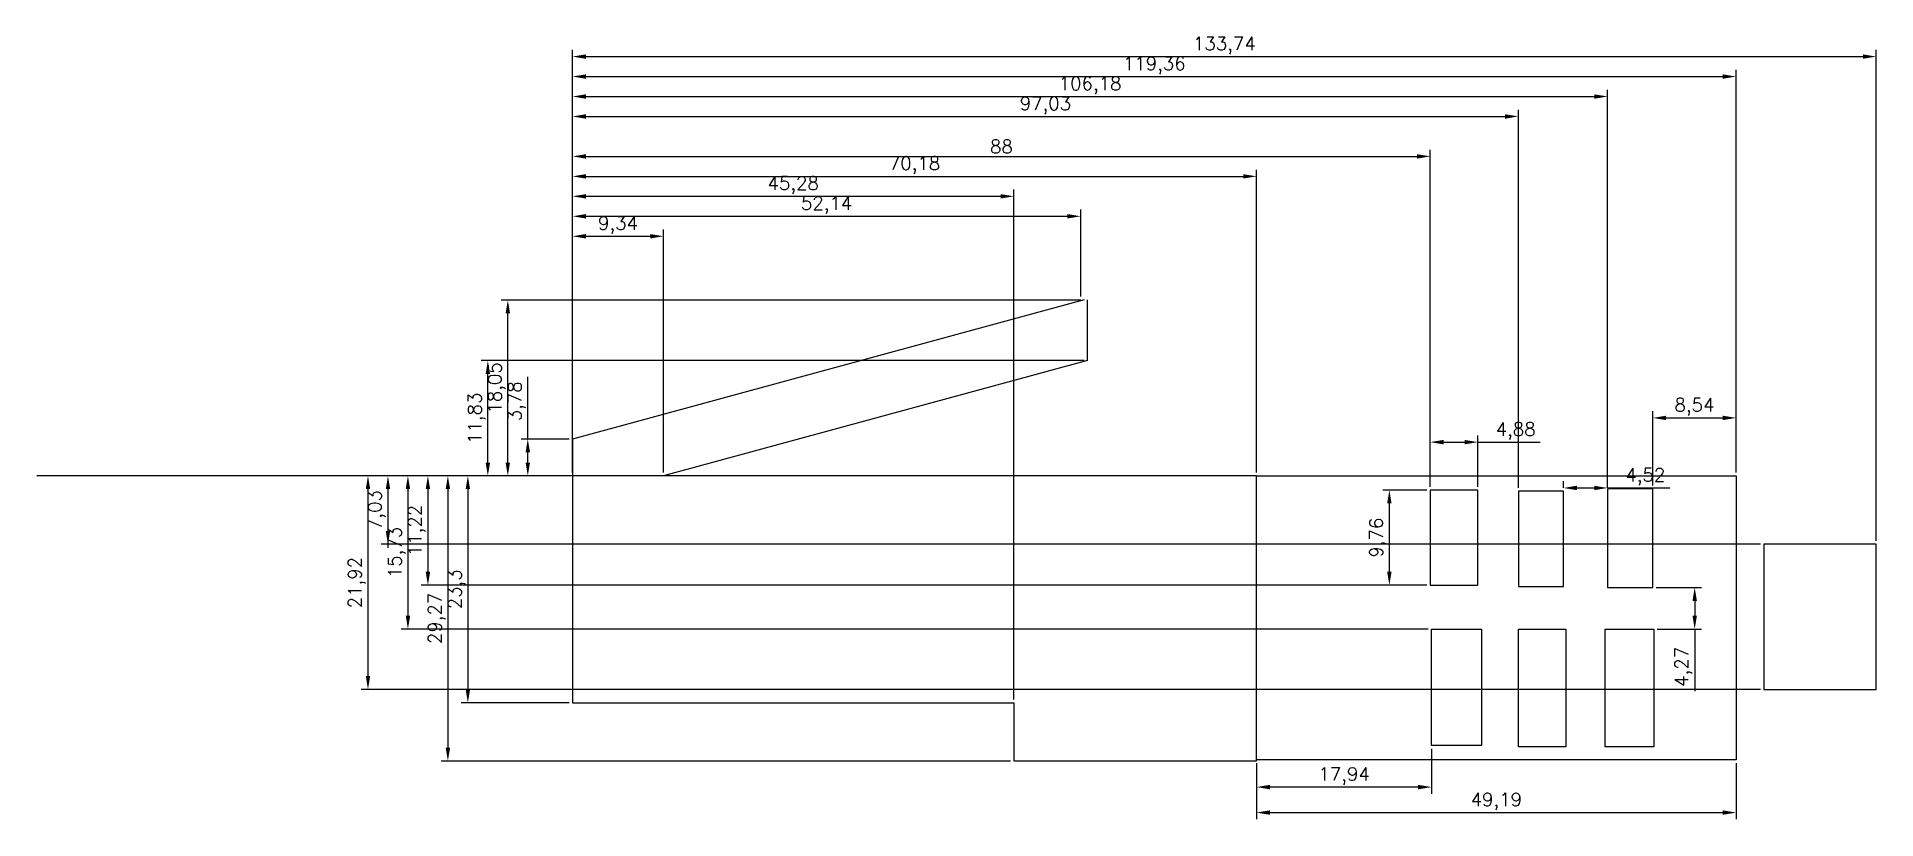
# Model space of a CAD drawing. Header units: millimetres. Extents: x -75 to 2023, y 0 to 1744.
# Drawn here: x 575 to 920.3, y 1596.6 to 1743.6 of the extents above; entities that cross this region are included whole.
import ezdxf

# ---------------------------------------------------------------- set-up
doc = ezdxf.new("R2010")
doc.units = ezdxf.units.MM
doc.styles.get("Standard").update_dxf_attribs({"font": 'txt', "bigfont": 'gbcbig.shx'})
doc.dimstyles.new('ISO-25', dxfattribs={"dimtxt": 2.5, "dimasz": 2.5, "dimexe": 1.25, "dimexo": 0.625, "dimtad": 1, "dimlfac": 0.54648, "dimtxsty": 'Standard', "dimcen": 2.5, "dimadec": 0, "dimazin": 0, "dimtfac": 1, "dimtmove": 0, "dimatfit": 3, "dimfxl": 1, "dimarcsym": 0})

msp = doc.modelspace()

# ---------------------------------------------------------------- blocks, each defined once
blk = doc.blocks.new('*D230')
at = {"color": 0, "lineweight": -2}
for p, q in [((667.2, 1667.99), (667.2, 1679.66)), ((674.97, 1667.99), (665.95, 1667.99)), ((667.2, 1663.57), (667.2, 1665.49)), ((674.97, 1661.07), (665.95, 1661.07))]:
    blk.add_line(p, q, dxfattribs=at)
at = {"color": 0}
for points in [[(666.79, 1665.49), (667.62, 1665.49), (667.2, 1667.99)], [(666.79, 1663.57), (667.62, 1663.57), (667.2, 1661.07)]]:
    blk.add_solid(points, dxfattribs=at)
at = {"layer": 'Defpoints', "color": 0}
for p in [(667.2, 1667.99), (675.6, 1667.99), (675.6, 1661.07)]:
    blk.add_point(p, dxfattribs=at)
at = {"color": 0, "insert": (665.12, 1675.07), "char_height": 2.5, "attachment_point": 5, "rotation": 90}
blk.add_mtext('3,78', dxfattribs=at)
blk = doc.blocks.new('*D231')
at = {"color": 0, "lineweight": -2}
for p, q in [((771, 1694.1), (662.2, 1694.1)), ((663.45, 1663.57), (663.45, 1691.6)), ((674.97, 1661.07), (662.2, 1661.07))]:
    blk.add_line(p, q, dxfattribs=at)
at = {"color": 0}
for points in [[(663.04, 1691.6), (663.87, 1691.6), (663.45, 1694.1)], [(663.04, 1663.57), (663.87, 1663.57), (663.45, 1661.07)]]:
    blk.add_solid(points, dxfattribs=at)
at = {"layer": 'Defpoints', "color": 0}
for p in [(663.45, 1694.1), (771.63, 1694.1), (675.6, 1661.07)]:
    blk.add_point(p, dxfattribs=at)
at = {"color": 0, "insert": (661.37, 1677.59), "char_height": 2.5, "attachment_point": 5, "rotation": 90}
blk.add_mtext('18,05', dxfattribs=at)
blk = doc.blocks.new('*D232')
at = {"color": 0, "lineweight": -2}
for p, q in [((771.67, 1682.72), (658.45, 1682.72)), ((659.7, 1663.57), (659.7, 1680.22)), ((674.97, 1661.07), (658.45, 1661.07))]:
    blk.add_line(p, q, dxfattribs=at)
at = {"color": 0}
for points in [[(659.29, 1680.22), (660.12, 1680.22), (659.7, 1682.72)], [(659.29, 1663.57), (660.12, 1663.57), (659.7, 1661.07)]]:
    blk.add_solid(points, dxfattribs=at)
at = {"layer": 'Defpoints', "color": 0}
for p in [(659.7, 1682.72), (772.3, 1682.72), (675.6, 1661.07)]:
    blk.add_point(p, dxfattribs=at)
at = {"color": 0, "insert": (657.62, 1671.89), "char_height": 2.5, "attachment_point": 5, "rotation": 90}
blk.add_mtext('11,83', dxfattribs=at)
blk = doc.blocks.new('*D233')
at = {"color": 0, "lineweight": -2}
for p, q in [((674.97, 1661.07), (654.7, 1661.07)), ((655.95, 1658.57), (655.95, 1620.94)), ((674.97, 1618.44), (654.7, 1618.44))]:
    blk.add_line(p, q, dxfattribs=at)
at = {"color": 0}
for points in [[(655.54, 1658.57), (656.37, 1658.57), (655.95, 1661.07)], [(655.54, 1620.94), (656.37, 1620.94), (655.95, 1618.44)]]:
    blk.add_solid(points, dxfattribs=at)
at = {"layer": 'Defpoints', "color": 0}
for p in [(675.6, 1661.07), (655.95, 1618.44), (675.6, 1618.44)]:
    blk.add_point(p, dxfattribs=at)
at = {"color": 0, "insert": (653.87, 1639.76), "char_height": 2.5, "attachment_point": 5, "rotation": 90}
blk.add_mtext('23,3', dxfattribs=at)
blk = doc.blocks.new('*D234')
at = {"color": 0, "lineweight": -2}
for p, q in [((674.97, 1661.07), (650.95, 1661.07)), ((652.2, 1658.57), (652.2, 1610)), ((757.83, 1607.5), (650.95, 1607.5))]:
    blk.add_line(p, q, dxfattribs=at)
at = {"color": 0}
for points in [[(651.79, 1658.57), (652.62, 1658.57), (652.2, 1661.07)], [(651.79, 1610), (652.62, 1610), (652.2, 1607.5)]]:
    blk.add_solid(points, dxfattribs=at)
at = {"layer": 'Defpoints', "color": 0}
for p in [(675.6, 1661.07), (652.2, 1607.5), (758.45, 1607.5)]:
    blk.add_point(p, dxfattribs=at)
at = {"color": 0, "insert": (650.12, 1634.29), "char_height": 2.5, "attachment_point": 5, "rotation": 90}
blk.add_mtext('29,27', dxfattribs=at)
blk = doc.blocks.new('*D235')
at = {"color": 0, "lineweight": -2}
for p, q in [((674.97, 1661.07), (647.2, 1661.07)), ((648.45, 1658.57), (648.45, 1643.04)), ((835.99, 1640.54), (647.2, 1640.54))]:
    blk.add_line(p, q, dxfattribs=at)
at = {"color": 0}
for points in [[(648.04, 1658.57), (648.87, 1658.57), (648.45, 1661.07)], [(648.04, 1643.04), (648.87, 1643.04), (648.45, 1640.54)]]:
    blk.add_solid(points, dxfattribs=at)
at = {"layer": 'Defpoints', "color": 0}
for p in [(675.6, 1661.07), (648.45, 1640.54), (836.62, 1640.54)]:
    blk.add_point(p, dxfattribs=at)
at = {"color": 0, "insert": (646.37, 1650.8), "char_height": 2.5, "attachment_point": 5, "rotation": 90}
blk.add_mtext('11,22', dxfattribs=at)
blk = doc.blocks.new('*D236')
at = {"color": 0, "lineweight": -2}
for p, q in [((674.97, 1661.07), (643.45, 1661.07)), ((644.7, 1658.57), (644.7, 1634.78)), ((836.22, 1632.28), (643.45, 1632.28))]:
    blk.add_line(p, q, dxfattribs=at)
at = {"color": 0}
for points in [[(644.29, 1658.57), (645.12, 1658.57), (644.7, 1661.07)], [(644.29, 1634.78), (645.12, 1634.78), (644.7, 1632.28)]]:
    blk.add_solid(points, dxfattribs=at)
at = {"layer": 'Defpoints', "color": 0}
for p in [(675.6, 1661.07), (644.7, 1632.28), (836.84, 1632.28)]:
    blk.add_point(p, dxfattribs=at)
at = {"color": 0, "insert": (642.62, 1646.67), "char_height": 2.5, "attachment_point": 5, "rotation": 90}
blk.add_mtext('15,73', dxfattribs=at)
blk = doc.blocks.new('*D237')
at = {"color": 0, "lineweight": -2}
for p, q in [((674.97, 1661.07), (639.7, 1661.07)), ((640.95, 1658.57), (640.95, 1650.71)), ((898.61, 1648.21), (639.7, 1648.21))]:
    blk.add_line(p, q, dxfattribs=at)
at = {"color": 0}
for points in [[(640.54, 1658.57), (641.37, 1658.57), (640.95, 1661.07)], [(640.54, 1650.71), (641.37, 1650.71), (640.95, 1648.21)]]:
    blk.add_solid(points, dxfattribs=at)
at = {"layer": 'Defpoints', "color": 0}
for p in [(675.6, 1661.07), (640.95, 1648.21), (899.24, 1648.21)]:
    blk.add_point(p, dxfattribs=at)
at = {"color": 0, "insert": (638.87, 1654.64), "char_height": 2.5, "attachment_point": 5, "rotation": 90}
blk.add_mtext('7,03', dxfattribs=at)
blk = doc.blocks.new('*D238')
at = {"color": 0, "lineweight": -2}
for p, q in [((674.97, 1661.07), (635.95, 1661.07)), ((637.2, 1658.57), (637.2, 1623.45)), ((898.61, 1620.95), (635.95, 1620.95))]:
    blk.add_line(p, q, dxfattribs=at)
at = {"color": 0}
for points in [[(636.79, 1658.57), (637.62, 1658.57), (637.2, 1661.07)], [(636.79, 1623.45), (637.62, 1623.45), (637.2, 1620.95)]]:
    blk.add_solid(points, dxfattribs=at)
at = {"layer": 'Defpoints', "color": 0}
for p in [(675.6, 1661.07), (637.2, 1620.95), (899.24, 1620.95)]:
    blk.add_point(p, dxfattribs=at)
at = {"color": 0, "insert": (635.12, 1641.01), "char_height": 2.5, "attachment_point": 5, "rotation": 90}
blk.add_mtext('21,92', dxfattribs=at)
blk = doc.blocks.new('*D239')
at = {"color": 0, "lineweight": -2}
for p, q in [((675.6, 1661.69), (675.6, 1707.33)), ((678.1, 1706.08), (690.18, 1706.08)), ((692.68, 1661.69), (692.68, 1707.33))]:
    blk.add_line(p, q, dxfattribs=at)
at = {"color": 0}
for points in [[(678.1, 1706.49), (678.1, 1705.66), (675.6, 1706.08)], [(690.18, 1706.49), (690.18, 1705.66), (692.68, 1706.08)]]:
    blk.add_solid(points, dxfattribs=at)
at = {"layer": 'Defpoints', "color": 0}
for p in [(692.68, 1706.08), (675.6, 1661.07), (692.68, 1661.07)]:
    blk.add_point(p, dxfattribs=at)
at = {"color": 0, "insert": (684.14, 1708.16), "char_height": 2.5, "attachment_point": 5}
blk.add_mtext('9,34', dxfattribs=at)
blk = doc.blocks.new('*D240')
at = {"color": 0, "lineweight": -2}
for p, q in [((675.6, 1661.69), (675.6, 1711.08)), ((678.1, 1709.83), (768.5, 1709.83)), ((771, 1694.73), (771, 1711.08))]:
    blk.add_line(p, q, dxfattribs=at)
at = {"color": 0}
for points in [[(678.1, 1710.24), (678.1, 1709.41), (675.6, 1709.83)], [(768.5, 1710.24), (768.5, 1709.41), (771, 1709.83)]]:
    blk.add_solid(points, dxfattribs=at)
at = {"layer": 'Defpoints', "color": 0}
for p in [(771, 1709.83), (771, 1694.1), (675.6, 1661.07)]:
    blk.add_point(p, dxfattribs=at)
at = {"color": 0, "insert": (723.3, 1711.91), "char_height": 2.5, "attachment_point": 5}
blk.add_mtext('52,14', dxfattribs=at)
blk = doc.blocks.new('*D241')
at = {"color": 0, "lineweight": -2}
for p, q in [((675.6, 1661.69), (675.6, 1714.83)), ((678.1, 1713.58), (755.95, 1713.58)), ((758.45, 1619.07), (758.45, 1714.83))]:
    blk.add_line(p, q, dxfattribs=at)
at = {"color": 0}
for points in [[(678.1, 1713.99), (678.1, 1713.16), (675.6, 1713.58)], [(755.95, 1713.99), (755.95, 1713.16), (758.45, 1713.58)]]:
    blk.add_solid(points, dxfattribs=at)
at = {"layer": 'Defpoints', "color": 0}
for p in [(758.45, 1713.58), (675.6, 1661.07), (758.45, 1618.44)]:
    blk.add_point(p, dxfattribs=at)
at = {"color": 0, "insert": (717.02, 1715.66), "char_height": 2.5, "attachment_point": 5}
blk.add_mtext('45,28', dxfattribs=at)
blk = doc.blocks.new('*D242')
at = {"color": 0, "lineweight": -2}
for p, q in [((675.6, 1661.69), (675.6, 1718.58)), ((678.1, 1717.33), (801.51, 1717.33)), ((804.01, 1661.69), (804.01, 1718.58))]:
    blk.add_line(p, q, dxfattribs=at)
at = {"color": 0}
for points in [[(678.1, 1717.74), (678.1, 1716.91), (675.6, 1717.33)], [(801.51, 1717.74), (801.51, 1716.91), (804.01, 1717.33)]]:
    blk.add_solid(points, dxfattribs=at)
at = {"layer": 'Defpoints', "color": 0}
for p in [(804.01, 1717.33), (675.6, 1661.07), (804.01, 1661.07)]:
    blk.add_point(p, dxfattribs=at)
at = {"color": 0, "insert": (739.8, 1719.41), "char_height": 2.5, "attachment_point": 5}
blk.add_mtext('70,18', dxfattribs=at)
blk = doc.blocks.new('*D243')
at = {"color": 0, "lineweight": -2}
for p, q in [((675.6, 1661.69), (675.6, 1722.33)), ((678.1, 1721.08), (834.12, 1721.08)), ((836.62, 1659.02), (836.62, 1722.33))]:
    blk.add_line(p, q, dxfattribs=at)
at = {"color": 0}
for points in [[(678.1, 1721.49), (678.1, 1720.66), (675.6, 1721.08)], [(834.12, 1721.49), (834.12, 1720.66), (836.62, 1721.08)]]:
    blk.add_solid(points, dxfattribs=at)
at = {"layer": 'Defpoints', "color": 0}
for p in [(836.62, 1721.08), (675.6, 1661.07), (836.62, 1658.39)]:
    blk.add_point(p, dxfattribs=at)
at = {"color": 0, "insert": (756.11, 1722.95), "char_height": 2.5, "attachment_point": 5}
blk.add_mtext('88', dxfattribs=at)
blk = doc.blocks.new('*D245')
at = {"color": 0, "lineweight": -2}
for p, q in [((675.6, 1661.69), (675.6, 1729.83)), ((678.1, 1728.58), (850.65, 1728.58)), ((853.15, 1658.79), (853.15, 1729.83))]:
    blk.add_line(p, q, dxfattribs=at)
at = {"color": 0}
for points in [[(678.1, 1728.99), (678.1, 1728.16), (675.6, 1728.58)], [(850.65, 1728.99), (850.65, 1728.16), (853.15, 1728.58)]]:
    blk.add_solid(points, dxfattribs=at)
at = {"layer": 'Defpoints', "color": 0}
for p in [(853.15, 1728.58), (675.6, 1661.07), (853.15, 1658.17)]:
    blk.add_point(p, dxfattribs=at)
at = {"color": 0, "insert": (764.37, 1730.66), "char_height": 2.5, "attachment_point": 5}
blk.add_mtext('97,03', dxfattribs=at)
blk = doc.blocks.new('*D246')
at = {"color": 0, "lineweight": -2}
for p, q in [((675.6, 1661.69), (675.6, 1733.58)), ((869.9, 1658.79), (869.9, 1733.58)), ((678.1, 1732.33), (867.4, 1732.33))]:
    blk.add_line(p, q, dxfattribs=at)
at = {"color": 0}
for points in [[(678.1, 1732.74), (678.1, 1731.91), (675.6, 1732.33)], [(867.4, 1732.74), (867.4, 1731.91), (869.9, 1732.33)]]:
    blk.add_solid(points, dxfattribs=at)
at = {"layer": 'Defpoints', "color": 0}
for p in [(869.9, 1732.33), (675.6, 1661.07), (869.9, 1658.17)]:
    blk.add_point(p, dxfattribs=at)
at = {"color": 0, "insert": (772.75, 1734.41), "char_height": 2.5, "attachment_point": 5}
blk.add_mtext('106,18', dxfattribs=at)
blk = doc.blocks.new('*D247')
at = {"color": 0, "lineweight": -2}
for p, q in [((675.6, 1661.69), (675.6, 1737.33)), ((894.02, 1661.69), (894.02, 1737.33)), ((678.1, 1736.08), (891.52, 1736.08))]:
    blk.add_line(p, q, dxfattribs=at)
at = {"color": 0}
for points in [[(678.1, 1736.49), (678.1, 1735.66), (675.6, 1736.08)], [(891.52, 1736.49), (891.52, 1735.66), (894.02, 1736.08)]]:
    blk.add_solid(points, dxfattribs=at)
at = {"layer": 'Defpoints', "color": 0}
for p in [(894.02, 1736.08), (675.6, 1661.07), (894.02, 1661.07)]:
    blk.add_point(p, dxfattribs=at)
at = {"color": 0, "insert": (784.81, 1738.16), "char_height": 2.5, "attachment_point": 5}
blk.add_mtext('119,36', dxfattribs=at)
blk = doc.blocks.new('*D248')
at = {"color": 0, "lineweight": -2}
for p, q in [((675.6, 1661.69), (675.6, 1741.08)), ((920.33, 1648.83), (920.33, 1741.08)), ((678.1, 1739.83), (917.83, 1739.83))]:
    blk.add_line(p, q, dxfattribs=at)
at = {"color": 0}
for points in [[(678.1, 1740.24), (678.1, 1739.41), (675.6, 1739.83)], [(917.83, 1740.24), (917.83, 1739.41), (920.33, 1739.83)]]:
    blk.add_solid(points, dxfattribs=at)
at = {"layer": 'Defpoints', "color": 0}
for p in [(920.33, 1739.83), (675.6, 1661.07), (920.33, 1648.21)]:
    blk.add_point(p, dxfattribs=at)
at = {"color": 0, "insert": (797.96, 1741.91), "char_height": 2.5, "attachment_point": 5}
blk.add_mtext('133,74', dxfattribs=at)
blk = doc.blocks.new('*D249')
at = {"color": 0, "lineweight": -2}
for p, q in [((836.62, 1659.02), (836.62, 1668.65)), ((845.55, 1659.02), (845.55, 1668.65)), ((839.12, 1667.4), (843.05, 1667.4)), ((845.55, 1667.4), (857.22, 1667.4))]:
    blk.add_line(p, q, dxfattribs=at)
at = {"color": 0}
for points in [[(839.12, 1667.82), (839.12, 1666.98), (836.62, 1667.4)], [(843.05, 1667.82), (843.05, 1666.98), (845.55, 1667.4)]]:
    blk.add_solid(points, dxfattribs=at)
at = {"layer": 'Defpoints', "color": 0}
for p in [(845.55, 1667.4), (836.62, 1658.39), (845.55, 1658.39)]:
    blk.add_point(p, dxfattribs=at)
at = {"color": 0, "insert": (852.64, 1669.48), "char_height": 2.5, "attachment_point": 5}
blk.add_mtext('4,88', dxfattribs=at)
blk = doc.blocks.new('*D250')
at = {"color": 0, "lineweight": -2}
for p, q in [((835.99, 1658.39), (827.68, 1658.39)), ((828.93, 1643.04), (828.93, 1655.89)), ((835.99, 1640.54), (827.68, 1640.54))]:
    blk.add_line(p, q, dxfattribs=at)
at = {"color": 0}
for points in [[(828.52, 1655.89), (829.35, 1655.89), (828.93, 1658.39)], [(828.52, 1643.04), (829.35, 1643.04), (828.93, 1640.54)]]:
    blk.add_solid(points, dxfattribs=at)
at = {"layer": 'Defpoints', "color": 0}
for p in [(828.93, 1658.39), (836.62, 1658.39), (836.62, 1640.54)]:
    blk.add_point(p, dxfattribs=at)
at = {"color": 0, "insert": (826.85, 1649.46), "char_height": 2.5, "attachment_point": 5, "rotation": 90}
blk.add_mtext('9,76', dxfattribs=at)
blk = doc.blocks.new('*D251')
at = {"color": 0, "lineweight": -2}
for p, q in [((878.38, 1659.24), (878.38, 1673.2)), ((880.88, 1671.95), (891.52, 1671.95)), ((894.02, 1661.69), (894.02, 1673.2))]:
    blk.add_line(p, q, dxfattribs=at)
at = {"color": 0}
for points in [[(880.88, 1672.37), (880.88, 1671.54), (878.38, 1671.95)], [(891.52, 1672.37), (891.52, 1671.54), (894.02, 1671.95)]]:
    blk.add_solid(points, dxfattribs=at)
at = {"layer": 'Defpoints', "color": 0}
for p in [(894.02, 1671.95), (894.02, 1661.07), (878.38, 1658.61)]:
    blk.add_point(p, dxfattribs=at)
at = {"color": 0, "insert": (886.2, 1674.04), "char_height": 2.5, "attachment_point": 5}
blk.add_mtext('8,54', dxfattribs=at)
blk = doc.blocks.new('*D252')
at = {"color": 0, "lineweight": -2}
for p, q in [((861.63, 1658.79), (861.63, 1660.04)), ((864.13, 1658.79), (867.4, 1658.79)), ((869.9, 1658.79), (869.9, 1660.04)), ((869.9, 1658.79), (881.56, 1658.79))]:
    blk.add_line(p, q, dxfattribs=at)
at = {"color": 0}
for points in [[(864.13, 1659.21), (864.13, 1658.38), (861.63, 1658.79)], [(867.4, 1659.21), (867.4, 1658.38), (869.9, 1658.79)]]:
    blk.add_solid(points, dxfattribs=at)
at = {"layer": 'Defpoints', "color": 0}
for p in [(861.63, 1658.17), (869.9, 1658.79), (869.9, 1658.17)]:
    blk.add_point(p, dxfattribs=at)
at = {"color": 0, "insert": (876.98, 1660.88), "char_height": 2.5, "attachment_point": 5}
blk.add_mtext('4,52', dxfattribs=at)
blk = doc.blocks.new('*D253')
at = {"color": 0, "lineweight": -2}
for p, q in [((804.01, 1607.1), (804.01, 1596.56)), ((894.02, 1607.1), (894.02, 1596.56)), ((806.51, 1597.81), (891.52, 1597.81))]:
    blk.add_line(p, q, dxfattribs=at)
at = {"color": 0}
for points in [[(806.51, 1598.23), (806.51, 1597.4), (804.01, 1597.81)], [(891.52, 1598.23), (891.52, 1597.4), (894.02, 1597.81)]]:
    blk.add_solid(points, dxfattribs=at)
at = {"layer": 'Defpoints', "color": 0}
for p in [(804.01, 1607.73), (894.02, 1607.73), (894.02, 1597.81)]:
    blk.add_point(p, dxfattribs=at)
at = {"color": 0, "insert": (849.01, 1599.9), "char_height": 2.5, "attachment_point": 5}
blk.add_mtext('49,19', dxfattribs=at)
blk = doc.blocks.new('*D254')
at = {"color": 0, "lineweight": -2}
for p, q in [((836.84, 1609.78), (836.84, 1601.35)), ((804.01, 1606.48), (804.01, 1601.35)), ((834.34, 1602.6), (806.51, 1602.6))]:
    blk.add_line(p, q, dxfattribs=at)
at = {"color": 0}
for points in [[(806.51, 1603.02), (806.51, 1602.18), (804.01, 1602.6)], [(834.34, 1603.02), (834.34, 1602.18), (836.84, 1602.6)]]:
    blk.add_solid(points, dxfattribs=at)
at = {"layer": 'Defpoints', "color": 0}
for p in [(836.84, 1610.41), (804.01, 1607.1), (804.01, 1602.6)]:
    blk.add_point(p, dxfattribs=at)
at = {"color": 0, "insert": (820.43, 1604.68), "char_height": 2.5, "attachment_point": 5}
blk.add_mtext('17,94', dxfattribs=at)
blk = doc.blocks.new('*D255')
at = {"color": 0, "lineweight": -2}
for p, q in [((879.01, 1640.09), (887.5, 1640.09)), ((886.25, 1637.59), (886.25, 1634.78)), ((879.23, 1632.28), (887.5, 1632.28)), ((886.25, 1632.28), (886.25, 1620.61))]:
    blk.add_line(p, q, dxfattribs=at)
at = {"color": 0}
for points in [[(885.84, 1637.59), (886.67, 1637.59), (886.25, 1640.09)], [(885.84, 1634.78), (886.67, 1634.78), (886.25, 1632.28)]]:
    blk.add_solid(points, dxfattribs=at)
at = {"layer": 'Defpoints', "color": 0}
for p in [(878.38, 1640.09), (878.61, 1632.28), (886.25, 1632.28)]:
    blk.add_point(p, dxfattribs=at)
at = {"color": 0, "insert": (884.17, 1625.19), "char_height": 2.5, "attachment_point": 5, "rotation": 90}
blk.add_mtext('4,27', dxfattribs=at)

# ---------------------------------------------------------------- dimensions: what is measured, and where the dimension line sits
for base, p1, p2, picture, middle in [((920.325, 1739.827), (675.595, 1661.07), (920.325, 1648.208), '*D248', (797.96, 1741.911)), ((894.017, 1736.077), (675.595, 1661.07), (894.017, 1661.07), '*D247', (784.806, 1738.161)), ((869.896, 1732.327), (675.595, 1661.07), (869.896, 1658.168), '*D246', (772.746, 1734.411)), ((853.146, 1728.577), (675.595, 1661.07), (853.146, 1658.168), '*D245', (764.371, 1730.661)), ((836.62, 1721.077), (675.595, 1661.07), (836.62, 1658.391), '*D243', (756.107, 1722.952)), ((804.013, 1717.327), (675.595, 1661.07), (804.013, 1661.07), '*D242', (739.804, 1719.411)), ((758.452, 1713.577), (675.595, 1661.07), (758.452, 1618.441), '*D241', (717.024, 1715.661)), ((771.004, 1709.827), (675.595, 1661.07), (771.004, 1694.102), '*D240', (723.3, 1711.911)), ((692.681, 1706.077), (675.595, 1661.07), (692.681, 1661.07), '*D239', (684.138, 1708.161)), ((894.017, 1671.955), (878.383, 1658.615), (894.017, 1661.07), '*D251', (886.2, 1674.038)), ((845.553, 1667.399), (836.62, 1658.391), (845.553, 1658.391), '*D249', (852.636, 1669.483)), ((869.896, 1658.793), (861.633, 1658.168), (869.896, 1658.168), '*D252', (876.98, 1660.877)), ((804.013, 1602.599), (836.843, 1610.406), (804.013, 1607.103), '*D254', (820.428, 1604.682)), ((894.017, 1597.813), (804.013, 1607.728), (894.017, 1607.728), '*D253', (849.015, 1599.896))]:
    dim = msp.add_linear_dim(base=base, p1=p1, p2=p2, dimstyle='ISO-25')
    dim.commit()
    dim.dimension.update_dxf_attribs({"geometry": picture, "text_midpoint": middle})
for base, p1, p2, picture, middle in [((663.454, 1694.102), (675.595, 1661.07), (771.629, 1694.102), '*D231', (661.37, 1677.586)), ((659.704, 1682.719), (675.595, 1661.07), (772.299, 1682.719), '*D232', (657.62, 1671.894)), ((667.204, 1667.988), (675.595, 1661.07), (675.595, 1667.988), '*D230', (665.12, 1675.072)), ((637.204, 1620.954), (675.595, 1661.07), (899.238, 1620.954), '*D238', (635.12, 1641.012)), ((640.954, 1648.208), (675.595, 1661.07), (899.238, 1648.208), '*D237', (638.87, 1654.639)), ((644.704, 1632.278), (675.595, 1661.07), (836.843, 1632.278), '*D236', (642.62, 1646.674)), ((648.454, 1640.536), (675.595, 1661.07), (836.62, 1640.536), '*D235', (646.37, 1650.803)), ((652.204, 1607.504), (675.595, 1661.07), (758.452, 1607.504), '*D234', (650.12, 1634.287)), ((655.954, 1618.441), (675.595, 1661.07), (675.595, 1618.441), '*D233', (653.87, 1639.755)), ((828.932, 1658.391), (836.62, 1640.536), (836.62, 1658.391), '*D250', (826.849, 1649.464)), ((886.254, 1632.278), (878.383, 1640.09), (878.607, 1632.278), '*D255', (884.171, 1625.195))]:
    dim = msp.add_linear_dim(base=base, p1=p1, p2=p2, angle=90, dimstyle='ISO-25')
    dim.commit()
    dim.dimension.update_dxf_attribs({"geometry": picture, "text_midpoint": middle})

# ---------------------------------------------------------------- linework, layer by layer
for p, q in [((771.629, 1694.102), (675.595, 1667.988)), ((771.629, 1694.102), (675.595, 1667.988)), ((771.629, 1694.102), (675.595, 1667.988)), ((772.299, 1682.719), (772.299, 1694.102)), ((772.299, 1682.719), (692.681, 1661.07)), ((675.595, 1667.988), (675.595, 1618.441)), ((692.681, 1661.07), (575.032, 1661.07)), ((804.013, 1661.07), (692.681, 1661.07)), ((804.013, 1607.504), (804.013, 1661.07)), ((675.595, 1618.441), (758.452, 1618.441)), ((758.452, 1618.441), (758.452, 1607.504)), ((758.452, 1607.504), (804.013, 1607.504))]:
    msp.add_line(p, q)
for points in [[(804.013, 1661.07), (894.017, 1661.07), (894.017, 1607.728), (804.013, 1607.728)], [(836.62, 1640.536), (845.553, 1640.536), (845.553, 1658.391), (836.62, 1658.391)], [(853.146, 1640.313), (861.633, 1640.313), (861.633, 1658.168), (853.146, 1658.168)], [(869.896, 1640.09), (878.383, 1640.09), (878.383, 1658.615), (869.896, 1658.615)], [(920.325, 1648.208), (899.238, 1648.208), (899.238, 1620.954), (920.325, 1620.954)], [(836.843, 1632.278), (846.223, 1632.278), (846.223, 1610.406), (836.843, 1610.406)], [(853.146, 1632.278), (862.08, 1632.278), (862.08, 1610.183), (853.146, 1610.183)], [(869.45, 1632.278), (878.607, 1632.278), (878.607, 1610.183), (869.45, 1610.183)]]:
    msp.add_lwpolyline(points, close=True)

msp.set_redraw_order([(e.dxf.handle, doc.entitydb.next_handle()) for e in msp.query("TEXT MTEXT ATTDEF DIMENSION ARC_DIMENSION")])  # texts and dimensions are drawn at this point

doc.saveas('drawing.dxf')
